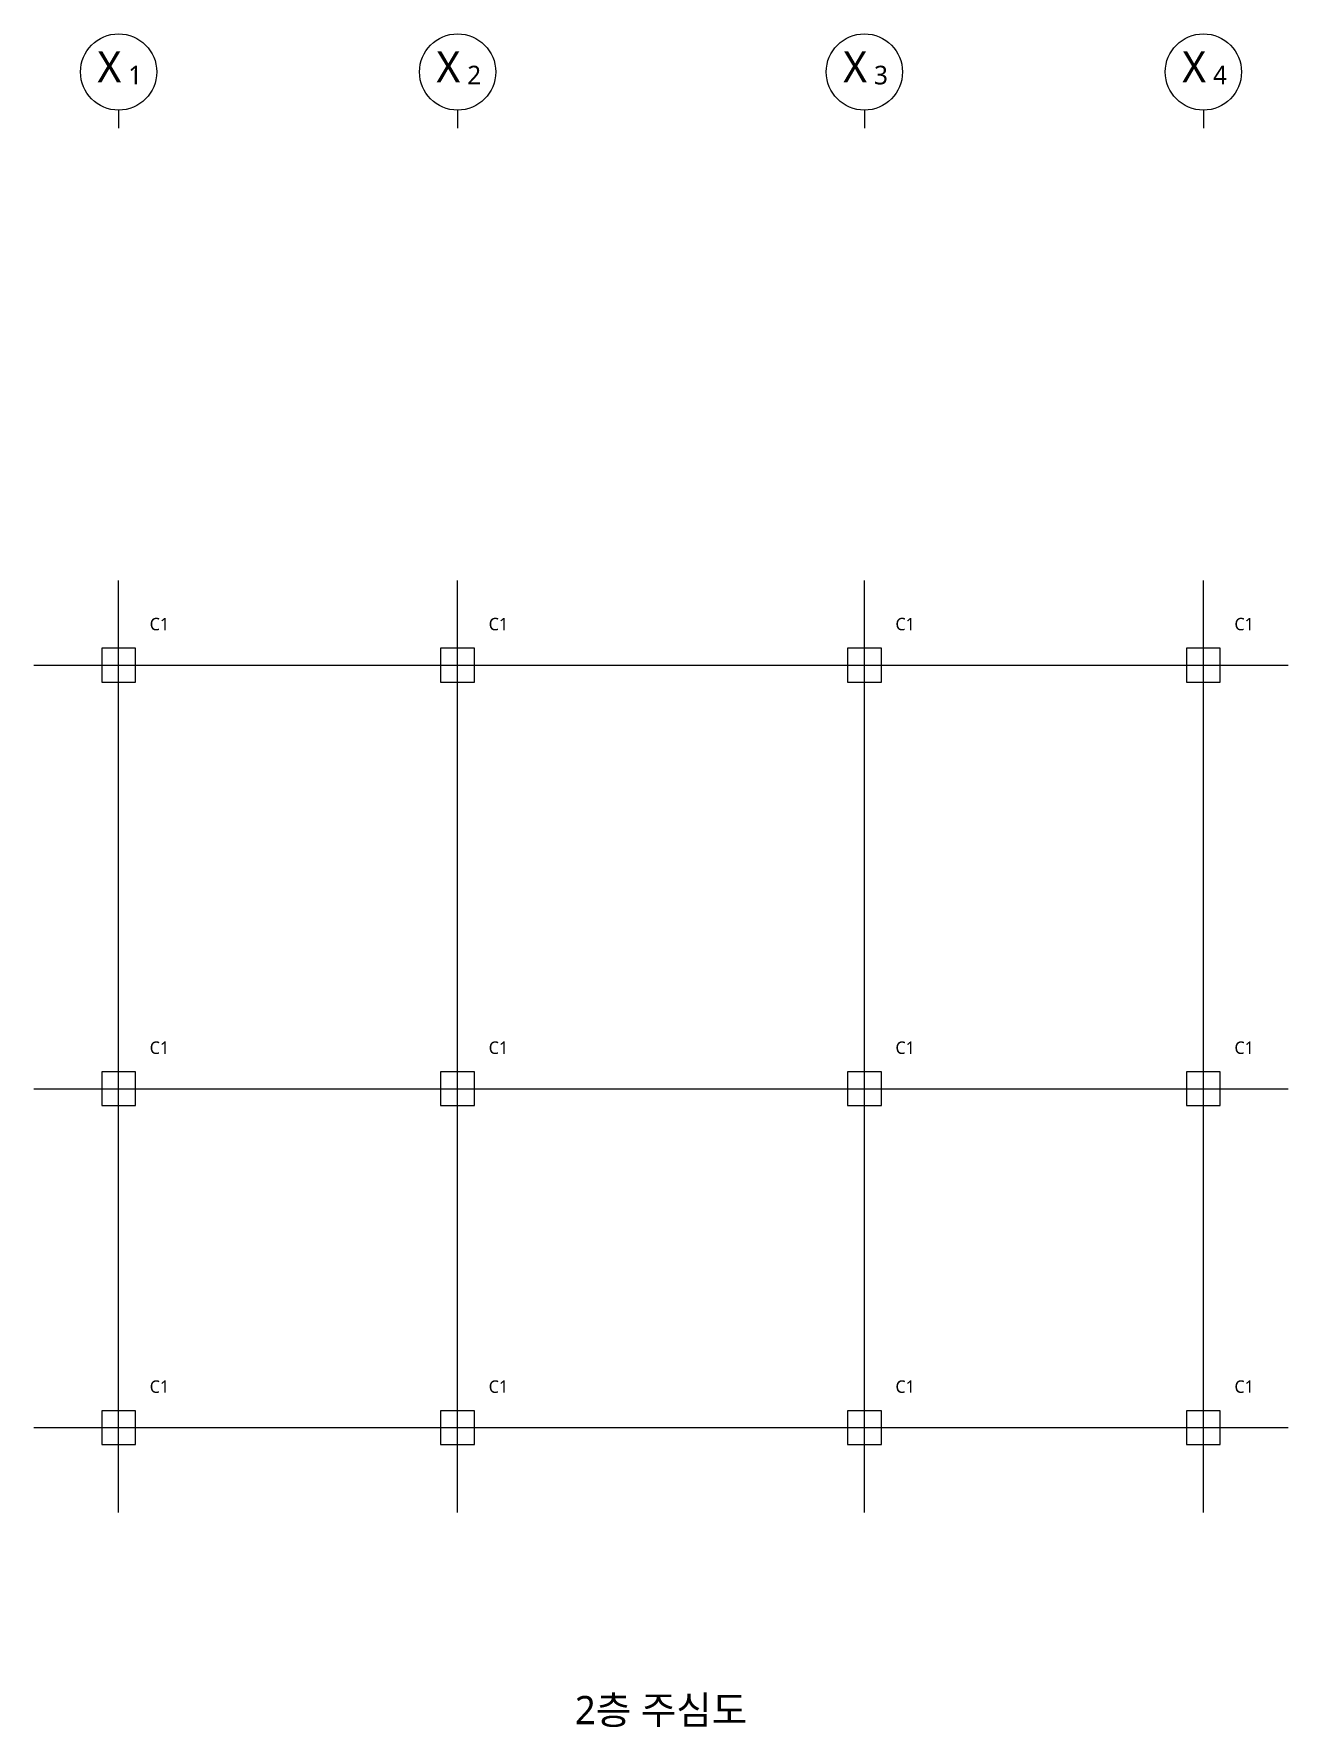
# Model space of a CAD drawing. Header units: millimetres. Extents: x -11175 to 201700, y -5303 to 124675.
# Drawn here: x 58500 to 80700, y -5303 to 24675 of the extents above; entities that cross this region are included whole.
import ezdxf
from ezdxf.enums import TextEntityAlignment as Align

# ---------------------------------------------------------------- set-up
doc = ezdxf.new("R2010")
doc.units = ezdxf.units.MM
for name, color, linetype in [('S-COLU', 7, 'Continuous'), ('S-GRID', 1, 'Continuous'), ('S-TITLE', 7, 'Continuous')]:
    doc.layers.add(name, color=color, linetype=linetype)
doc.styles.add('KOR', font='malgun.ttf')

msp = doc.modelspace()

# ---------------------------------------------------------------- texts
at = {"layer": 'DIM', "style": 'KOR'}
for s, height, p in [('X', 550, (59836, 24092)), ('X', 550, (65836, 24092)), ('X', 550, (73036, 24092)), ('X', 550, (79036, 24092)), ('1', 330, (60294, 23946)), ('2', 330, (66294, 23946)), ('3', 330, (73494, 23946)), ('4', 330, (79494, 23946))]:
    msp.add_text(s, height=height, dxfattribs=at).set_placement(p, align=Align.MIDDLE_CENTER)
at = {"layer": 'S-COLU', "style": 'KOR'}
for p in [(60550, 14050), (66550, 14050), (73750, 14050), (79750, 14050), (60550, 6550), (66550, 6550), (73750, 6550), (79750, 6550), (60550, 550), (66550, 550), (73750, 550), (79750, 550)]:
    msp.add_text('C1', height=220, dxfattribs=at).set_placement(p, align=Align.BOTTOM_LEFT)
at = {"layer": 'S-TITLE', "style": 'KOR'}
msp.add_text('2층 주심도', height=500, dxfattribs=at).set_placement((69600, -5000), align=Align.MIDDLE_CENTER)

# ---------------------------------------------------------------- linework, layer by layer
at = {"layer": 'DIM'}
for p, q in [((60000, 23325), (60000, 23004)), ((66000, 23325), (66000, 23004)), ((73200, 23325), (73200, 23004)), ((79200, 23325), (79200, 23004))]:
    msp.add_line(p, q, dxfattribs=at)
for centre in [(60000, 24000), (66000, 24000), (73200, 24000), (79200, 24000)]:
    msp.add_circle(centre, 675, dxfattribs=at)
at = {"layer": 'S-COLU'}
for points in [[(59700, 13200), (60300, 13200), (60300, 13800), (59700, 13800)], [(65700, 13200), (66300, 13200), (66300, 13800), (65700, 13800)], [(72900, 13200), (73500, 13200), (73500, 13800), (72900, 13800)], [(78900, 13200), (79500, 13200), (79500, 13800), (78900, 13800)], [(59700, 5700), (60300, 5700), (60300, 6300), (59700, 6300)], [(65700, 5700), (66300, 5700), (66300, 6300), (65700, 6300)], [(72900, 5700), (73500, 5700), (73500, 6300), (72900, 6300)], [(78900, 5700), (79500, 5700), (79500, 6300), (78900, 6300)], [(59700, -300), (60300, -300), (60300, 300), (59700, 300)], [(65700, -300), (66300, -300), (66300, 300), (65700, 300)], [(72900, -300), (73500, -300), (73500, 300), (72900, 300)], [(78900, -300), (79500, -300), (79500, 300), (78900, 300)]]:
    msp.add_lwpolyline(points, close=True, dxfattribs=at)
at = {"layer": 'S-GRID'}
for p, q in [((60000, -1500), (60000, 15000)), ((66000, -1500), (66000, 15000)), ((73200, -1500), (73200, 15000)), ((79200, -1500), (79200, 15000)), ((58500, 13500), (80700, 13500)), ((58500, 6000), (80700, 6000)), ((58500, 0), (80700, 0))]:
    msp.add_line(p, q, dxfattribs=at)

msp.set_redraw_order([(e.dxf.handle, doc.entitydb.next_handle()) for e in msp.query("TEXT MTEXT ATTDEF DIMENSION ARC_DIMENSION")])  # texts and dimensions are drawn at this point

doc.saveas('drawing.dxf')
